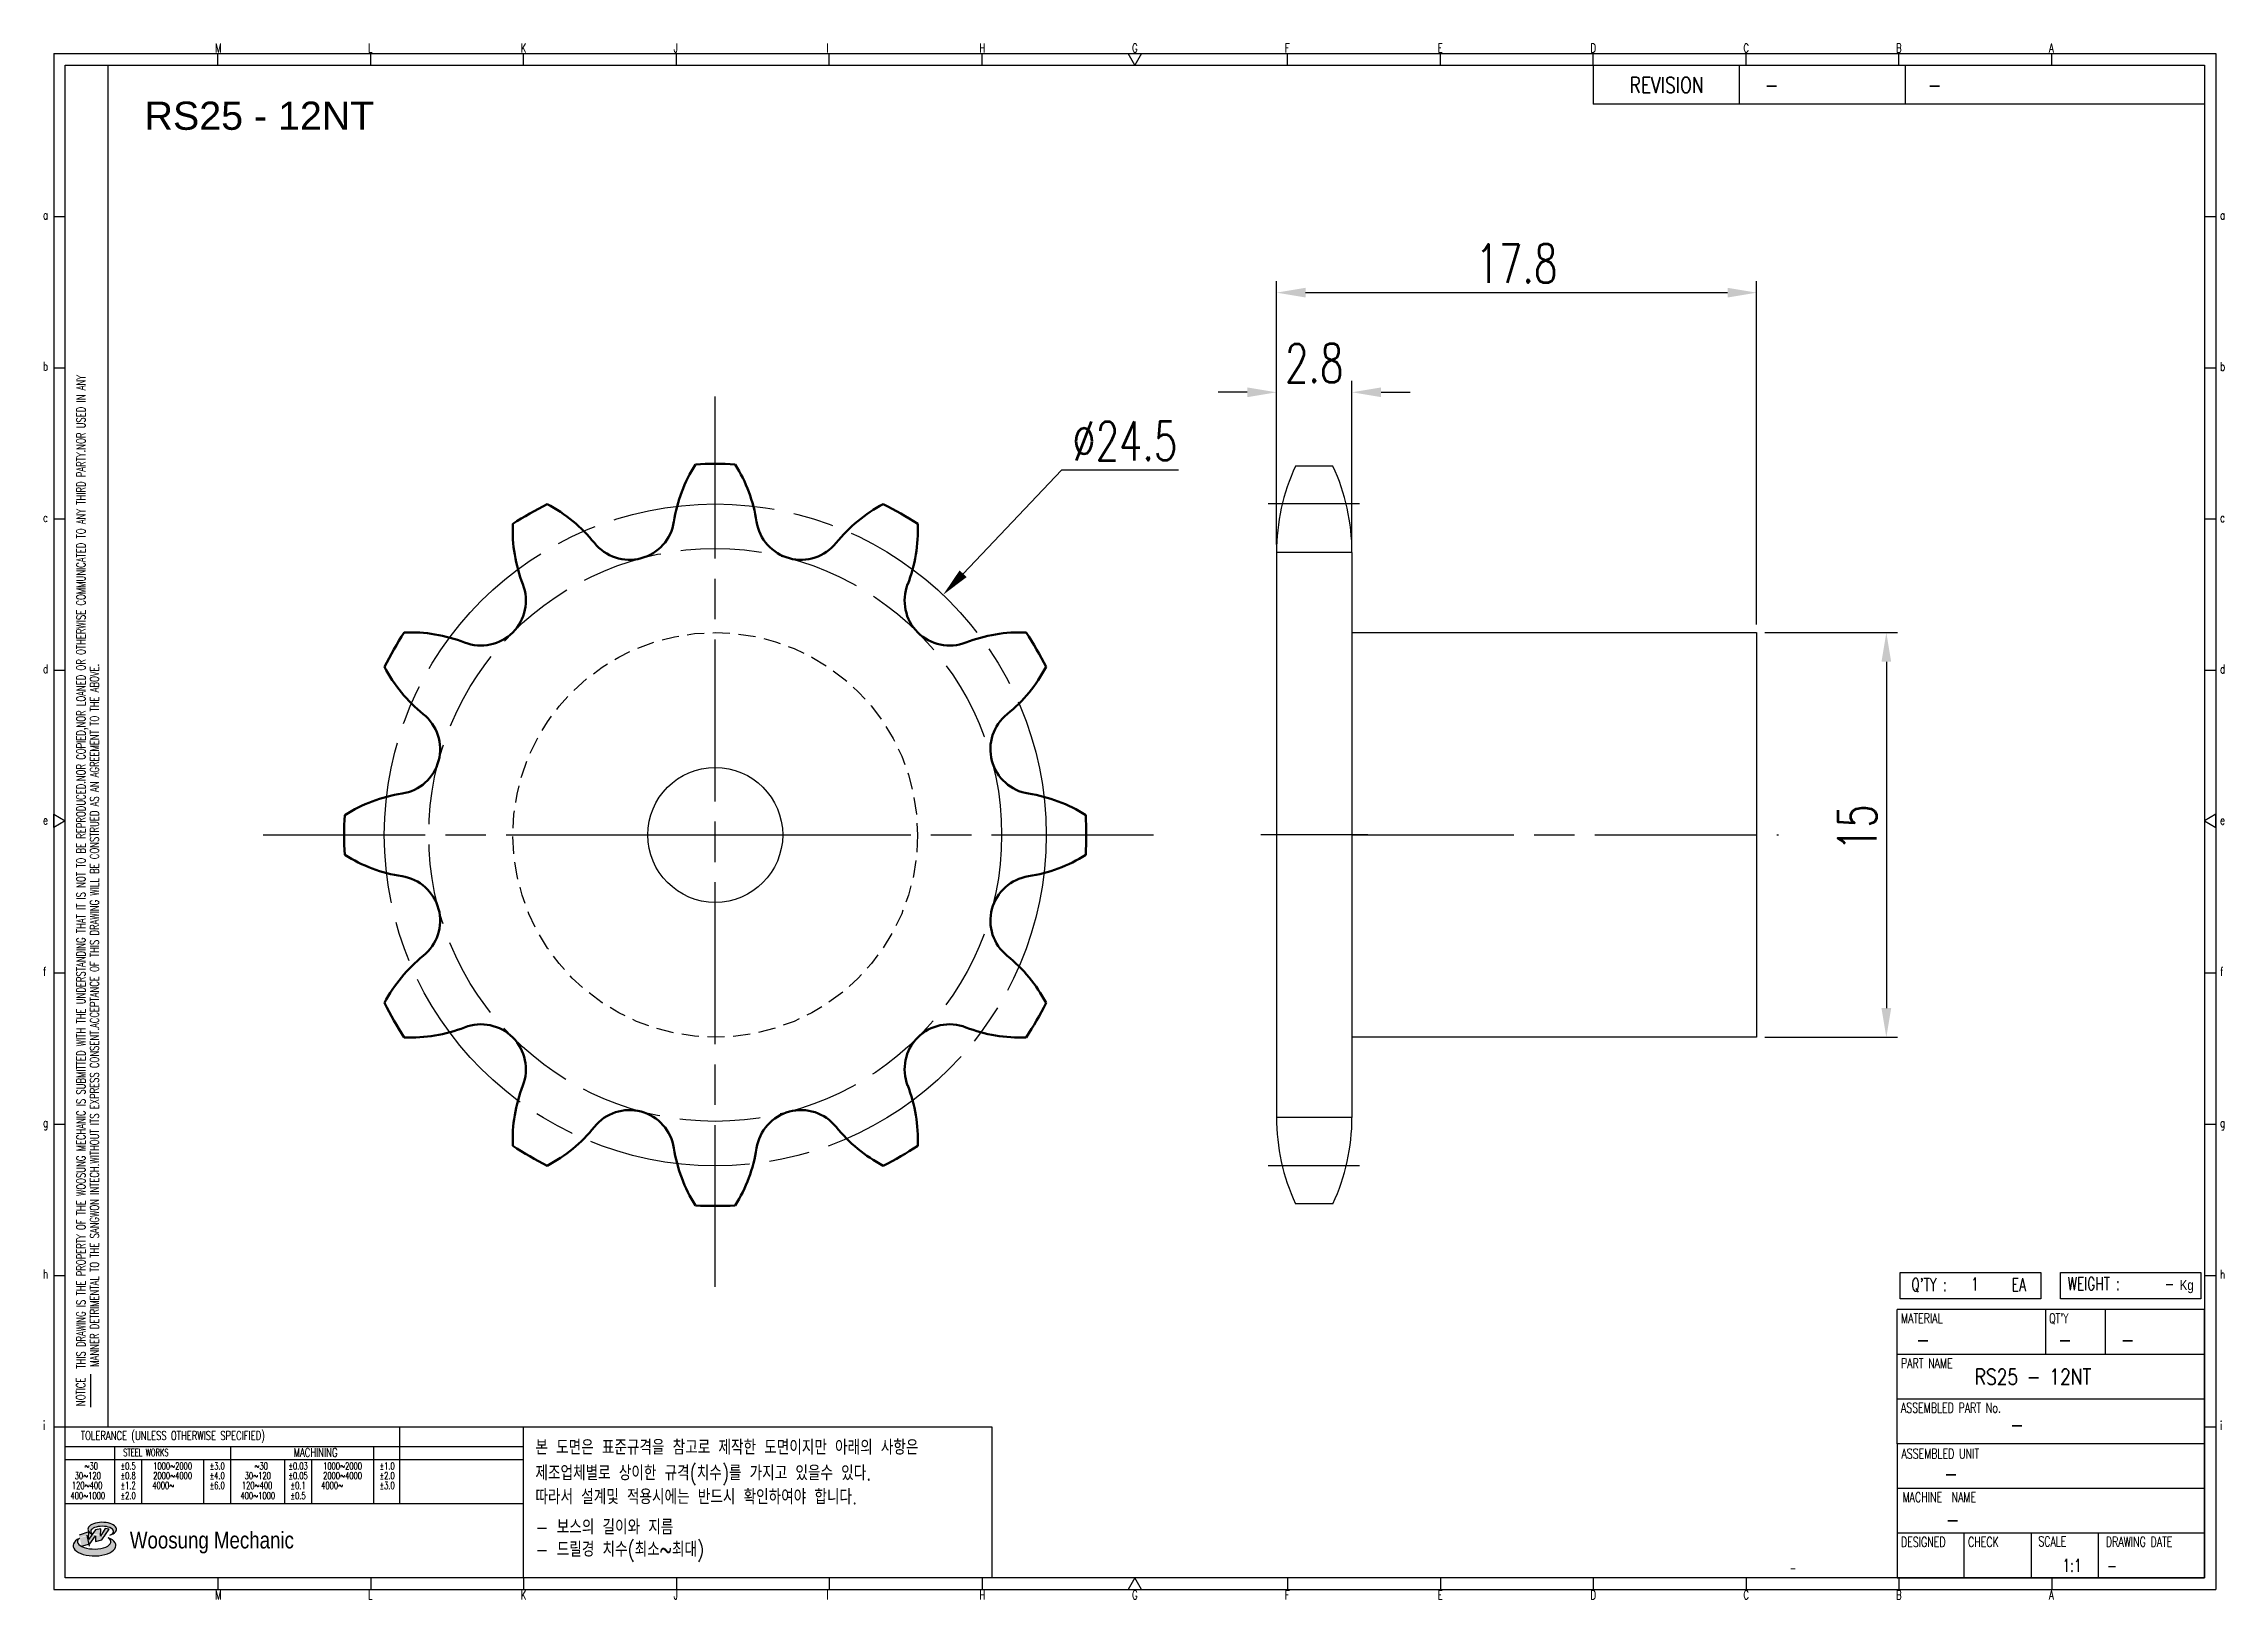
# Model space of a CAD drawing. Header units: millimetres. Extents: x 0 to 129, y 0 to 195.
# Drawn here: x -0.4 to 80.5, y -0.4 to 57.3 of the extents above; entities that cross this region are included whole.
import ezdxf
from ezdxf.enums import TextEntityAlignment as Align

# ---------------------------------------------------------------- set-up
doc = ezdxf.new("R2010")
doc.units = ezdxf.units.MM
for name, pattern in [('AM_ISO02W050', [7.5, 6, -1.5]), ('AM_ISO02W050x2', [3.75, 3, -0.75]), ('AM_ISO08W050', [18, 12, -1.5, 3, -1.5]), ('AM_ISO08W050x2', [9, 6, -0.75, 1.5, -0.75]), ('CENTER', [50.8, 31.75, -6.35, 6.35, -6.35]), ('HIDDEN', [9.525, 6.35, -3.175])]:
    doc.linetypes.add(name, pattern=pattern)
for name, color, linetype, lineweight in [('AM_0N', 7, 'Continuous', 50), ('AM_3N', 6, 'AM_ISO02W050', 25), ('AM_7', 4, 'AM_ISO08W050', 25), ('AM_7N', 4, 'AM_ISO08W050', 25)]:
    doc.layers.add(name, color=color, linetype=linetype, lineweight=lineweight)
for name, color, linetype in [('CL', 1, 'CENTER'), ('S-DIM', 7, 'Continuous'), ('TITLE', 7, 'Continuous'), ('도면레이아웃', 7, 'Continuous')]:
    doc.layers.add(name, color=color, linetype=linetype)
doc.styles.add('HAN', font='ROMANS.shx', dxfattribs={"width": 0.7, "bigfont": 'whgtxt.shx'})
doc.styles.add('HKD_ST2', font='romans.shx', dxfattribs={"width": 0.7, "height": 4, "bigfont": '@extfont2.shx'})
doc.styles.add('HSG', font='SIMPLEX.shx', dxfattribs={"width": 0.7, "bigfont": 'HSG.shx'})
doc.styles.add('ROMANS', font='romans.shx', dxfattribs={"width": 0.7, "bigfont": 'whgtxt.shx'})
doc.styles.add('SLDTEXTSTYLE4', font='arial.ttf', dxfattribs={"width": 0.8})
doc.styles.get("Standard").update_dxf_attribs({"font": 'arial.ttf'})
doc.dimstyles.new('APP2', dxfattribs={"dimscale": 0.6, "dimtxt": 2.4, "dimasz": 1.8, "dimexe": 0.7, "dimexo": 0.5, "dimgap": 0.6, "dimtad": 1, "dimtoh": 1, "dimdec": 1, "dimrnd": 0.01, "dimzin": 9, "dimdsep": 46, "dimtxsty": 'HSG', "dimcen": 0, "dimclrd": 1, "dimclre": 1, "dimclrt": 256, "dimazin": 2, "dimtp": 1, "dimtm": 1, "dimtfac": 0.5, "dimtdec": 1, "dimtofl": 0, "dimtmove": 0, "dimatfit": 3, "dimfxl": 0, "dimtvp": 1, "dimtolj": 2, "dimlwd": -1, "dimlwe": -1, "dimarcsym": 0})

msp = doc.modelspace()

# ---------------------------------------------------------------- texts
at = {"color": 2}
msp.add_text('RS25 - 12NT', height=1.04485, dxfattribs=at).set_placement((3.367, 54.104))
at = {"style": 'HAN', "width": 0.8}
msp.add_text('RS25 - 12NT', height=0.58061, dxfattribs=at).set_placement((71.207, 7.594))

# ---------------------------------------------------------------- blocks, each defined once
blk = doc.blocks.new('dyt')
for p, q in [((-68584.218, 488.758), (-68569.218, 488.758)), ((-68569.218, 488.758), (-68569.218, 473.758)), ((-68569.218, 473.758), (-68584.218, 473.758))]:
    blk.add_line(p, q)
at = {"layer": 'AM_7N', "linetype": 'AM_ISO08W050x2'}
blk.add_line((-68584.218, 481.258), (-68568.403, 481.258), dxfattribs=at)
blk = doc.blocks.new('*D9')
at = {"layer": 'Defpoints', "color": 0, "transparency": 16777216}
for p in [(63.124, 35.468), (63.124, 20.468), (67.931, 20.468)]:
    blk.add_point(p, dxfattribs=at)
at = {"layer": 'S-DIM', "color": 1, "transparency": 16777216}
for p, q in [((63.424, 35.468), (68.351, 35.468)), ((67.931, 34.388), (67.931, 21.548)), ((63.424, 20.468), (68.351, 20.468))]:
    blk.add_line(p, q, dxfattribs=at)
for points in [[(67.751, 34.388), (68.111, 34.388), (67.931, 35.468)], [(67.751, 21.548), (68.111, 21.548), (67.931, 20.468)]]:
    blk.add_solid(points, dxfattribs=at)
at = {"layer": 'S-DIM', "transparency": 16777216, "insert": (66.851, 28.239), "char_height": 1.44, "attachment_point": 5, "rotation": 90, "style": 'HSG'}
blk.add_mtext('\\A2;15', dxfattribs=at)
blk = doc.blocks.new('*D10')
at = {"layer": 'Defpoints', "color": 0, "transparency": 16777216}
for p in [(48.124, 44.375), (45.324, 38.437), (48.124, 38.437)]:
    blk.add_point(p, dxfattribs=at)
at = {"layer": 'S-DIM', "color": 1, "transparency": 16777216}
for p, q in [((45.324, 38.737), (45.324, 44.795)), ((48.124, 38.737), (48.124, 44.795)), ((44.244, 44.375), (43.164, 44.375)), ((49.204, 44.375), (50.284, 44.375))]:
    blk.add_line(p, q, dxfattribs=at)
for points in [[(44.244, 44.555), (44.244, 44.195), (45.324, 44.375)], [(49.204, 44.555), (49.204, 44.195), (48.124, 44.375)]]:
    blk.add_solid(points, dxfattribs=at)
at = {"layer": 'S-DIM', "transparency": 16777216, "insert": (46.724, 45.455), "char_height": 1.44, "attachment_point": 5, "style": 'HSG'}
blk.add_mtext('\\A2;2.8', dxfattribs=at)
blk = doc.blocks.new('*D11')
at = {"layer": 'Defpoints', "color": 0, "transparency": 16777216}
for p in [(63.124, 48.068), (45.324, 38.437), (63.124, 35.468)]:
    blk.add_point(p, dxfattribs=at)
at = {"layer": 'S-DIM', "color": 1, "transparency": 16777216}
for p, q in [((45.324, 38.737), (45.324, 48.488)), ((46.404, 48.068), (62.044, 48.068)), ((63.124, 35.768), (63.124, 48.488))]:
    blk.add_line(p, q, dxfattribs=at)
for points in [[(46.404, 48.248), (46.404, 47.888), (45.324, 48.068)], [(62.044, 48.248), (62.044, 47.888), (63.124, 48.068)]]:
    blk.add_solid(points, dxfattribs=at)
at = {"layer": 'S-DIM', "transparency": 16777216, "insert": (54.224, 49.148), "char_height": 1.44, "attachment_point": 5, "style": 'HSG'}
blk.add_mtext('\\A2;17.8', dxfattribs=at)
blk = doc.blocks.new('*D12')
at = {"layer": 'Defpoints', "color": 0, "transparency": 16777216}
for p in [(32.966, 36.866), (16.077, 19.069)]:
    blk.add_point(p, dxfattribs=at)
at = {"layer": 'S-DIM', "color": 1, "transparency": 16777216}
for p, q in [((37.352, 41.488), (33.709, 37.649)), ((41.696, 41.488), (37.352, 41.488))]:
    blk.add_line(p, q, dxfattribs=at)
blk.add_solid([(33.579, 37.773), (33.84, 37.525), (32.966, 36.866)], dxfattribs=at)
at = {"layer": 'S-DIM', "transparency": 16777216, "insert": (39.704, 42.568), "char_height": 1.44, "attachment_point": 5, "style": 'HSG'}
blk.add_mtext('\\A2;∅24.5', dxfattribs=at)
blk = doc.blocks.new('notice1')
at = {"color": 4}
blk.add_lwpolyline([(-22142.12, 1733.79), (-22053.8, 1733.79), (-22053.8, 1705.26), (-22142.12, 1705.26)], close=True, dxfattribs=at)
at = {"color": 4, "style": 'HAN', "width": 0.8}
for s, p in [('본 도면은 표준규격을 참고로 제작한 도면이지만 아래의 사항은', (-22139.9, 1728.51)), ('제조업체별로 상이한 규격(치수)를 가지고 있을수 있다.', (-22139.9, 1723.67)), ('따라서 설계및 적용시에는 반드시 확인하여야 합니다.', (-22139.9, 1719.17)), ('- 보스의 길이와 지름', (-22139.9, 1713.47)), ('- 드릴경 치수(최소~최대)', (-22139.9, 1709.27))]:
    blk.add_text(s, height=2.7949, dxfattribs=at).set_placement(p)
blk = doc.blocks.new('SUYWSHJH')
at = {"layer": '도면레이아웃'}
h = blk.add_hatch(color=10, dxfattribs=at)
h.paths.add_polyline_path([(1.544, 35.177), (1.554, 34.966), (1.779, 35.034), (2.054, 35.422), (1.908, 35.446), (1.728, 35.167), (1.741, 35.439), (1.547, 35.405), (1.292, 35.041), (1.295, 35.33), (0.943, 35.208), (1.03, 34.8), (1.336, 34.885)])
edge = h.paths.add_edge_path()
edge.add_ellipse((1.795, 35.421), major_axis=(-0.53, 0), ratio=0.487785, start_angle=122.36065, end_angle=403.39574)
edge.add_line((1.411, 35.244), (1.419, 35.261))
edge.add_ellipse((1.798, 35.344), major_axis=(-0.423, 0), ratio=0.444396, start_angle=131.58977, end_angle=386.19408, ccw=False)
edge = h.paths.add_edge_path()
edge.add_ellipse((1.512, 34.815), major_axis=(-0.793, 0), ratio=0.480113, start_angle=314.67633, end_angle=590.85213)
edge.add_ellipse((1.501, 34.958), major_axis=(-0.62, 0), ratio=0.43311, start_angle=331.7024, end_angle=574.42495, ccw=False)
for p, q in [((0, 90.118), (80.15, 90.118)), ((0, 90.118), (0, 33.191)), ((6.089, 89.693), (6.089, 90.118)), ((11.753, 89.693), (11.753, 90.118)), ((17.418, 89.693), (17.418, 90.118)), ((23.082, 89.693), (23.082, 90.118)), ((28.746, 89.693), (28.746, 90.118)), ((34.411, 89.693), (34.411, 90.118)), ((45.739, 89.693), (45.739, 90.118)), ((51.404, 89.693), (51.404, 90.118)), ((57.068, 89.693), (57.068, 90.118)), ((62.732, 89.693), (62.732, 90.118)), ((68.397, 89.693), (68.397, 90.118)), ((74.061, 89.693), (74.061, 90.118)), ((80.15, 90.118), (80.15, 33.191)), ((0, 84.085), (0.425, 84.085)), ((79.725, 84.085), (80.15, 84.085)), ((0, 78.478), (0.425, 78.478)), ((79.725, 78.478), (80.15, 78.478)), ((0, 72.87), (0.425, 72.87)), ((79.725, 72.87), (80.15, 72.87)), ((0, 67.262), (0.425, 67.262)), ((79.725, 67.262), (80.15, 67.262)), ((0, 56.047), (0.425, 56.047)), ((79.725, 56.047), (80.15, 56.047)), ((0, 50.439), (0.425, 50.439)), ((79.725, 50.439), (80.15, 50.439)), ((0, 44.832), (0.425, 44.832)), ((79.725, 44.832), (80.15, 44.832)), ((1.377, 39.947), (1.377, 41.174)), ((0, 39.224), (0.425, 39.224)), ((79.725, 39.224), (80.15, 39.224)), ((0, 33.191), (80.15, 33.191)), ((6.089, 33.616), (6.089, 33.191)), ((11.753, 33.616), (11.753, 33.191)), ((17.418, 33.616), (17.418, 33.191)), ((23.082, 33.616), (23.082, 33.191)), ((28.746, 33.616), (28.746, 33.191)), ((34.411, 33.616), (34.411, 33.191)), ((45.739, 33.616), (45.739, 33.191)), ((51.404, 33.616), (51.404, 33.191)), ((57.068, 33.616), (57.068, 33.191)), ((62.732, 33.616), (62.732, 33.191)), ((68.397, 33.616), (68.397, 33.191)), ((74.061, 33.616), (74.061, 33.191))]:
    blk.add_line(p, q)
at = {"color": 2}
for p, q in [((2.017, 39.224), (2.017, 89.693)), ((0.425, 39.224), (17.418, 39.224)), ((12.816, 39.224), (12.816, 36.382)), ((17.418, 33.616), (17.418, 39.224)), ((0.425, 38.487), (17.418, 38.487)), ((0.425, 38.012), (17.418, 38.012)), ((2.257, 38.487), (2.257, 36.382)), ((3.257, 38.012), (3.257, 36.382)), ((5.557, 38.012), (5.557, 36.382)), ((6.557, 38.5), (6.557, 36.382)), ((8.557, 38.012), (8.557, 36.382)), ((9.557, 38.026), (9.557, 36.382)), ((11.857, 38.487), (11.857, 36.382)), ((0.425, 36.382), (17.418, 36.382))]:
    blk.add_line(p, q, dxfattribs=at)
at = {"color": 6, "ltscale": 0.5}
for p, q in [((57.068, 89.693), (57.068, 88.246)), ((62.47, 89.693), (62.47, 88.246)), ((68.635, 89.693), (68.635, 88.246)), ((79.725, 88.246), (57.068, 88.246)), ((68.336, 38.59), (68.336, 43.563)), ((79.725, 43.563), (68.336, 43.563)), ((73.827, 43.563), (73.827, 41.905)), ((76.037, 43.563), (76.037, 41.905)), ((79.725, 38.59), (79.725, 43.563)), ((79.725, 41.905), (68.336, 41.905)), ((79.725, 40.248), (68.336, 40.248)), ((68.336, 38.59), (68.336, 33.616)), ((79.725, 38.59), (68.336, 38.59)), ((79.725, 33.616), (79.725, 38.59)), ((79.725, 36.932), (68.336, 36.932)), ((79.725, 35.274), (68.336, 35.274)), ((70.822, 33.616), (70.822, 35.274)), ((73.309, 33.616), (73.309, 35.274)), ((75.796, 33.616), (75.796, 35.274)), ((68.336, 33.616), (79.725, 33.616))]:
    blk.add_line(p, q, dxfattribs=at)
for points in [[(40.075, 89.693), (39.83, 90.118), (40.32, 90.118)], [(0.425, 89.693), (79.725, 89.693), (79.725, 33.616), (0.425, 33.616)], [(0.425, 61.679), (0, 61.433), (0, 61.924)], [(79.725, 61.679), (80.15, 61.433), (80.15, 61.924)], [(40.075, 33.616), (39.83, 33.191), (40.32, 33.191)]]:
    blk.add_lwpolyline(points, close=True)
at = {"layer": 'TITLE', "color": 20}
for p, q in [((68.449, 43.961), (68.449, 44.936)), ((68.449, 44.936), (73.654, 44.936)), ((73.654, 44.936), (73.654, 43.961)), ((74.39, 43.961), (74.39, 44.936)), ((74.39, 44.936), (79.595, 44.936)), ((79.595, 44.936), (79.595, 43.961)), ((73.654, 43.961), (68.449, 43.961)), ((79.595, 43.961), (74.39, 43.961))]:
    blk.add_line(p, q, dxfattribs=at)
at = {"layer": '도면레이아웃'}
for p, q in [((1.295, 35.33), (0.943, 35.208)), ((1.03, 34.8), (1.336, 34.885)), ((1.224, 35.208), (1.311, 34.8)), ((1.224, 35.208), (1.224, 35.208)), ((1.547, 35.405), (1.292, 35.041)), ((1.292, 35.041), (1.295, 35.33)), ((1.336, 34.885), (1.544, 35.177)), ((1.419, 35.261), (1.411, 35.244)), ((1.544, 35.177), (1.554, 34.966)), ((1.741, 35.439), (1.547, 35.405)), ((1.554, 34.966), (1.779, 35.034)), ((1.908, 35.446), (1.728, 35.167)), ((1.728, 35.167), (1.741, 35.439)), ((1.779, 35.034), (2.054, 35.422)), ((2.054, 35.422), (1.908, 35.446))]:
    blk.add_line(p, q, dxfattribs=at)
for centre, major_axis, ratio, start_param, end_param in [((1.795, 35.421), (-0.53, 0), 0.487785, 2.135596, 7.040584), ((1.512, 34.815), (-0.793, 0), 0.480113, 5.492138, 10.312315), ((1.501, 34.958), (-0.62, 0), 0.43311, 5.789299, 10.025607), ((1.798, 35.344), (-0.423, 0), 0.444396, 2.296675, 6.740358)]:
    blk.add_ellipse(centre, major_axis=major_axis, ratio=ratio, start_param=start_param, end_param=end_param, dxfattribs=at)
at = {"color": 4, "style": 'HKD_ST2', "width": 0.7}
for s, p in [('M', (5.988, 90.164)), ('L', (11.652, 90.164)), ('K', (17.316, 90.164)), ('J', (22.981, 90.164)), ('I', (28.645, 90.164)), ('H', (34.309, 90.164)), ('G', (39.974, 90.164)), ('F', (45.638, 90.164)), ('E', (51.302, 90.164)), ('D', (56.967, 90.164)), ('C', (62.631, 90.164)), ('B', (68.295, 90.164)), ('A', (73.96, 90.164)), ('a', (-0.395, 83.976)), ('a', (80.305, 83.97)), ('b', (-0.395, 78.368)), ('b', (80.305, 78.362)), ('c', (-0.395, 72.76)), ('c', (80.305, 72.754)), ('d', (-0.395, 67.153)), ('d', (80.305, 67.147)), ('e', (-0.395, 61.545)), ('e', (80.305, 61.539)), ('f', (-0.395, 55.937)), ('f', (80.305, 55.931)), ('g', (-0.395, 50.33)), ('g', (80.305, 50.324)), ('h', (-0.395, 44.722)), ('h', (80.305, 44.716)), ('i', (-0.395, 39.114)), ('i', (80.305, 39.108)), ('M', (5.988, 32.824)), ('L', (11.652, 32.824)), ('K', (17.316, 32.824)), ('J', (22.981, 32.824)), ('I', (28.645, 32.824)), ('H', (34.309, 32.824)), ('G', (39.974, 32.824)), ('F', (45.638, 32.824)), ('E', (51.302, 32.824)), ('D', (56.967, 32.824)), ('C', (62.631, 32.824)), ('B', (68.295, 32.824)), ('A', (73.96, 32.824))]:
    blk.add_text(s, height=0.326, dxfattribs=at).set_placement(p)
for s, height, style, width, p in [('REVISION', 0.5806, 'HAN', 0.8, (58.415, 88.664)), ('-', 0.581, 'HAN', 0.8, (63.426, 88.664)), ('-', 0.581, 'HAN', 0.8, (69.468, 88.664)), ("Q'TY : ", 0.4746, 'HKD_ST2', 0.7, (68.857, 44.253)), ('1', 0.475, 'HKD_ST2', 0.7, (71.071, 44.275)), ('EA', 0.4746, 'HKD_ST2', 0.7, (72.578, 44.253)), ('WEIGHT : ', 0.4746, 'HKD_ST2', 0.7, (74.65, 44.286)), ('-', 0.581, 'HAN', 0.8, (69.029, 42.157)), ('-', 0.581, 'HAN', 0.8, (74.289, 42.157)), ('-', 0.581, 'HAN', 0.8, (76.623, 42.157)), ('-', 0.581, 'HAN', 0.8, (72.515, 39.013)), ('-', 0.581, 'HAN', 0.8, (70.067, 37.189)), ('-', 0.581, 'HAN', 0.8, (70.126, 35.48)), ('1:1', 0.4746, 'HKD_ST2', 0.7, (74.458, 33.848)), ('-', 0.475, 'HKD_ST2', 0.7, (76.112, 33.837))]:
    blk.add_text(s, height=height, dxfattribs=dict(style=style, width=width)).set_placement(p)
at = {"color": 2, "style": 'HKD_ST2', "width": 0.7}
for s, p in [(' THIS DRAWING IS THE PROPERTY OF THE WOOSUNG MECHANIC IS SUBMITTED WITH THE UNDERSTANDING THAT IT IS NOT TO BE REPRODUCED.NOR COPIED,NOR LOANED OR OTHERWISE COMMUNICATED TO ANY THIRD PARTY.NOR USED IN ANY', (1.173, 41.217)), ('MANNER DETRIMENTAL TO THE SANGWON INTECH.WITHOUT ITS EXPRESS CONSENT.ACCEPTANCE OF THIS DRAWING WILL BE CONSTRUED AS AN AGREEMENT TO THE ABOVE.', (1.672, 41.447))]:
    blk.add_text(s, height=0.326266, rotation=90, dxfattribs=at).set_placement(p)
at = {"style": 'HKD_ST2', "width": 0.7}
blk.add_text('-', height=0.475, dxfattribs=at).set_placement((78.613, 44.286), align=Align.RIGHT)
at = {"color": 4, "style": 'HKD_ST2', "width": 0.7}
for s, height, p in [('MATERIAL', 0.3651, (68.474, 43.425)), ("QT'Y", 0.3651, (73.965, 43.425)), ('PART NAME', 0.3651, (68.474, 41.756)), ('ASSEMBLED PART No.', 0.36511, (68.474, 40.109)), ('ASSEMBLED UNIT', 0.36511, (68.49, 38.408)), ('MACHINE  NAME', 0.36511, (68.532, 36.794)), ('DESIGNED', 0.3651, (68.474, 35.136)), ('CHECK', 0.3651, (70.961, 35.136)), ('SCALE', 0.3651, (73.566, 35.153)), ('DRAWING DATE', 0.36511, (76.071, 35.141))]:
    blk.add_text(s, height=height, dxfattribs=at).set_placement(p, align=Align.TOP_LEFT)
at = {"style": 'HKD_ST2', "width": 0.7}
blk.add_text('NOTICE', height=0.3263, rotation=90, dxfattribs=at).set_placement((1.163, 39.988))
for s, height, style, width, p in [('TOLERANCE (UNLESS OTHERWISE SPECIFIED)', 0.32627, 'HKD_ST2', 0.7, (4.417, 38.896)), ('-', 0.326, 'ROMANS', 0.65, (64.469, 33.975))]:
    blk.add_text(s, height=height, dxfattribs=dict(style=style, width=width)).set_placement(p, align=Align.MIDDLE_CENTER)
at = {"color": 4, "style": 'HKD_ST2', "width": 0.7}
for s, height, p in [('STEEL WORKS', 0.26101, (3.416, 38.268)), ('MACHINING', 0.3263, (9.707, 38.27)), ('%%P0.5', 0.261, (2.757, 37.762)), ('%%P0.8', 0.261, (2.757, 37.411)), ('%%P3.0', 0.261, (6.057, 37.762)), ('%%P4.0', 0.261, (6.057, 37.411)), ('%%P0.03', 0.261, (9.057, 37.762)), ('%%P0.05', 0.261, (9.057, 37.411)), ('%%P1.0', 0.261, (12.357, 37.762)), ('%%P2.0', 0.261, (12.357, 37.411)), ('%%P1.2', 0.261, (2.757, 37.045)), ('%%P2.0', 0.261, (2.757, 36.67)), ('%%P6.0', 0.261, (6.057, 37.045)), ('%%P0.1', 0.261, (9.057, 37.045)), ('%%P0.5', 0.261, (9.057, 36.67)), ('%%P3.0', 0.261, (12.357, 37.045))]:
    blk.add_text(s, height=height, dxfattribs=at).set_placement(p, align=Align.MIDDLE)
for s, height, p in [('30%%126120', 0.261, (1.263, 37.411)), ('%%12630', 0.261, (1.389, 37.762)), ('2000%%1264000', 0.26101, (4.407, 37.411)), ('1000%%1262000', 0.26101, (4.407, 37.762)), ('30%%126120', 0.261, (7.563, 37.411)), ('%%12630', 0.261, (7.689, 37.762)), ('2000%%1264000', 0.26101, (10.707, 37.411)), ('1000%%1262000', 0.26101, (10.707, 37.762)), ('400%%1261000', 0.26101, (1.263, 36.67)), ('120%%126400', 0.26101, (1.237, 37.045)), ('4000%%126', 0.261, (4.061, 37.045)), ('400%%1261000', 0.26101, (7.563, 36.67)), ('120%%126400', 0.26101, (7.537, 37.045)), ('4000%%126', 0.261, (10.321, 37.045))]:
    blk.add_text(s, height=height, dxfattribs=at).set_placement(p, align=Align.MIDDLE_CENTER)
at = {"color": 1, "style": 'SLDTEXTSTYLE4', "width": 0.8}
blk.add_text('Woosung Mechanic', height=0.61957, dxfattribs=at).set_placement((2.822, 34.711))
at = {"layer": 'TITLE', "width": 0.8}
blk.add_text('Kg', height=0.3789, dxfattribs=at).set_placement((78.807, 44.286))

# ---------------------------------------------------------------- dimensions: what is measured, and where the dimension line sits
at = {"layer": 'S-DIM'}
dim = msp.add_linear_dim(base=(63.124, 48.068), p1=(45.324, 38.437), p2=(63.124, 35.468), dimstyle='APP2', dxfattribs=at)
dim.commit()
dim.dimension.update_dxf_attribs({"geometry": '*D11', "text_midpoint": (54.224, 49.148)})
dim = msp.add_linear_dim(base=(48.124, 44.375), p1=(45.324, 38.437), p2=(48.124, 38.437), dimstyle='APP2', dxfattribs=at)
dim.commit()
dim.dimension.update_dxf_attribs({"geometry": '*D10', "text_midpoint": (46.724, 44.375), "dimtype": 160})
dim = msp.add_diameter_dim_2p(p1=(16.077, 19.069), p2=(32.966, 36.866), dimstyle='APP2', dxfattribs=at)
dim.commit()
dim.dimension.update_dxf_attribs({"geometry": '*D12', "text_midpoint": (39.704, 41.488), "dimtype": 163})
dim = msp.add_linear_dim(base=(67.931, 20.468), p1=(63.124, 35.468), p2=(63.124, 20.468), angle=90, dimstyle='APP2', dxfattribs=at)
dim.commit()
dim.dimension.update_dxf_attribs({"geometry": '*D9', "text_midpoint": (67.931, 28.239), "dimtype": 160})

# ---------------------------------------------------------------- linework, layer by layer
for p, q in [((47.417, 41.637), (46.03, 41.637)), ((45.324, 38.437), (45.324, 17.498)), ((48.124, 38.437), (48.124, 17.498)), ((47.417, 14.298), (46.03, 14.298))]:
    msp.add_line(p, q)
at = {"color": 3}
msp.add_line((19.521, 27.968), (29.521, 27.968), dxfattribs=at)
at = {"color": 2, "linetype": 'HIDDEN', "ltscale": 0.1}
msp.add_circle((24.521, 27.968), 7.5, dxfattribs=at)
msp.add_circle((24.521, 27.968), 2.5)
for centre, start, end in [((52.924, 38.437), 155.09894, 180), ((40.524, 38.437), 0, 24.90106), ((52.924, 17.498), 180, 204.90106), ((40.524, 17.498), 335.09894, 0)]:
    msp.add_arc(centre, 7.6, start, end)
at = {"layer": 'AM_0N'}
for centre, radius, start, end in [((28.469, 38.736), 5.544, 147.65391, 171.25), ((24.521, 27.968), 13.754, 86.93078, 93.06922), ((20.574, 38.736), 5.544, 8.75, 32.34609), ((24.521, 27.968), 13.754, 116.93078, 123.06922), ((15.719, 35.319), 5.544, 38.75, 62.34609), ((33.324, 35.319), 5.544, 117.65391, 141.25), ((24.521, 27.968), 13.754, 56.93078, 63.06922), ((22.556, 39.267), 5.544, 177.65391, 201.25), ((21.342, 39.833), 1.667, 218.75, 351.25), ((27.701, 39.833), 1.667, 188.75, 321.25), ((26.487, 39.267), 5.544, 338.75, 2.34609), ((15.836, 36.653), 1.667, 248.75, 21.25), ((33.207, 36.653), 1.667, 158.75, 291.25), ((24.521, 27.968), 13.754, 146.93078, 153.06922), ((13.222, 29.933), 5.544, 68.75, 92.34609), ((35.821, 29.933), 5.544, 87.65391, 111.25), ((24.521, 27.968), 13.754, 26.93078, 33.06922), ((17.169, 36.77), 5.544, 207.65391, 231.25), ((31.873, 36.77), 5.544, 308.75, 332.34609), ((12.656, 31.147), 1.667, 278.75, 51.25), ((36.387, 31.147), 1.667, 128.75, 261.25), ((13.753, 24.02), 5.544, 98.75, 122.34609), ((35.29, 24.02), 5.544, 57.65391, 81.25), ((24.521, 27.968), 13.754, 176.93078, 183.06922), ((24.521, 27.968), 13.754, 356.93078, 3.06922), ((13.753, 31.915), 5.544, 237.65391, 261.25), ((35.29, 31.915), 5.544, 278.75, 302.34609), ((12.656, 24.788), 1.667, 308.75, 81.25), ((36.387, 24.788), 1.667, 98.75, 231.25), ((17.169, 19.165), 5.544, 128.75, 152.34609), ((31.873, 19.165), 5.544, 27.65391, 51.25), ((24.521, 27.968), 13.754, 206.93078, 213.06922), ((24.521, 27.968), 13.754, 326.93078, 333.06922), ((13.222, 26.002), 5.544, 267.65391, 291.25), ((15.836, 19.282), 1.667, 338.75, 111.25), ((33.207, 19.282), 1.667, 68.75, 201.25), ((35.821, 26.002), 5.544, 248.75, 272.34609), ((22.556, 16.668), 5.544, 158.75, 182.34609), ((26.487, 16.668), 5.544, 357.65391, 21.25), ((15.719, 20.616), 5.544, 297.65391, 321.25), ((21.342, 16.102), 1.667, 8.75, 141.25), ((27.701, 16.102), 1.667, 38.75, 171.25), ((33.324, 20.616), 5.544, 218.75, 242.34609), ((24.521, 27.968), 13.754, 236.93078, 243.06922), ((28.469, 17.199), 5.544, 188.75, 212.34609), ((20.574, 17.199), 5.544, 327.65391, 351.25), ((24.521, 27.968), 13.754, 296.93078, 303.06922), ((24.521, 27.968), 13.754, 266.93078, 273.06922)]:
    msp.add_arc(centre, radius, start, end, dxfattribs=at)
at = {"layer": 'AM_3N', "linetype": 'AM_ISO02W050x2'}
for p, q in [((48.124, 38.437), (45.324, 38.437)), ((48.124, 17.498), (45.324, 17.498))]:
    msp.add_line(p, q, dxfattribs=at)
at = {"layer": 'AM_7', "linetype": 'AM_ISO08W050x2'}
for p, q in [((48.397, 40.235), (45.014, 40.235)), ((48.705, 27.968), (44.742, 27.968)), ((48.397, 15.7), (45.014, 15.7))]:
    msp.add_line(p, q, dxfattribs=at)
msp.add_circle((24.521, 27.968), 12.267, dxfattribs=at)
at = {"layer": 'AM_7N', "linetype": 'AM_ISO08W050x2'}
for p, q in [((24.521, 11.213), (24.521, 44.722)), ((7.767, 27.968), (41.276, 27.968))]:
    msp.add_line(p, q, dxfattribs=at)
at = {"layer": 'CL', "linetype": 'AM_ISO02W050x2'}
msp.add_circle((24.521, 27.968), 10.617, dxfattribs=at)

# ---------------------------------------------------------------- block references
for name, p in [('SUYWSHJH', (0, -33.191)), ('dyt', (68632.342, -453.29))]:
    msp.add_blockref(name, p)
at = {"xscale": 0.19656, "yscale": 0.19656, "zscale": 0.19656}
msp.add_blockref('notice1', (4369.673, -334.761), dxfattribs=at)

msp.set_redraw_order([(e.dxf.handle, doc.entitydb.next_handle()) for e in msp.query("TEXT MTEXT ATTDEF DIMENSION ARC_DIMENSION")])  # texts and dimensions are drawn at this point

doc.saveas('drawing.dxf')
